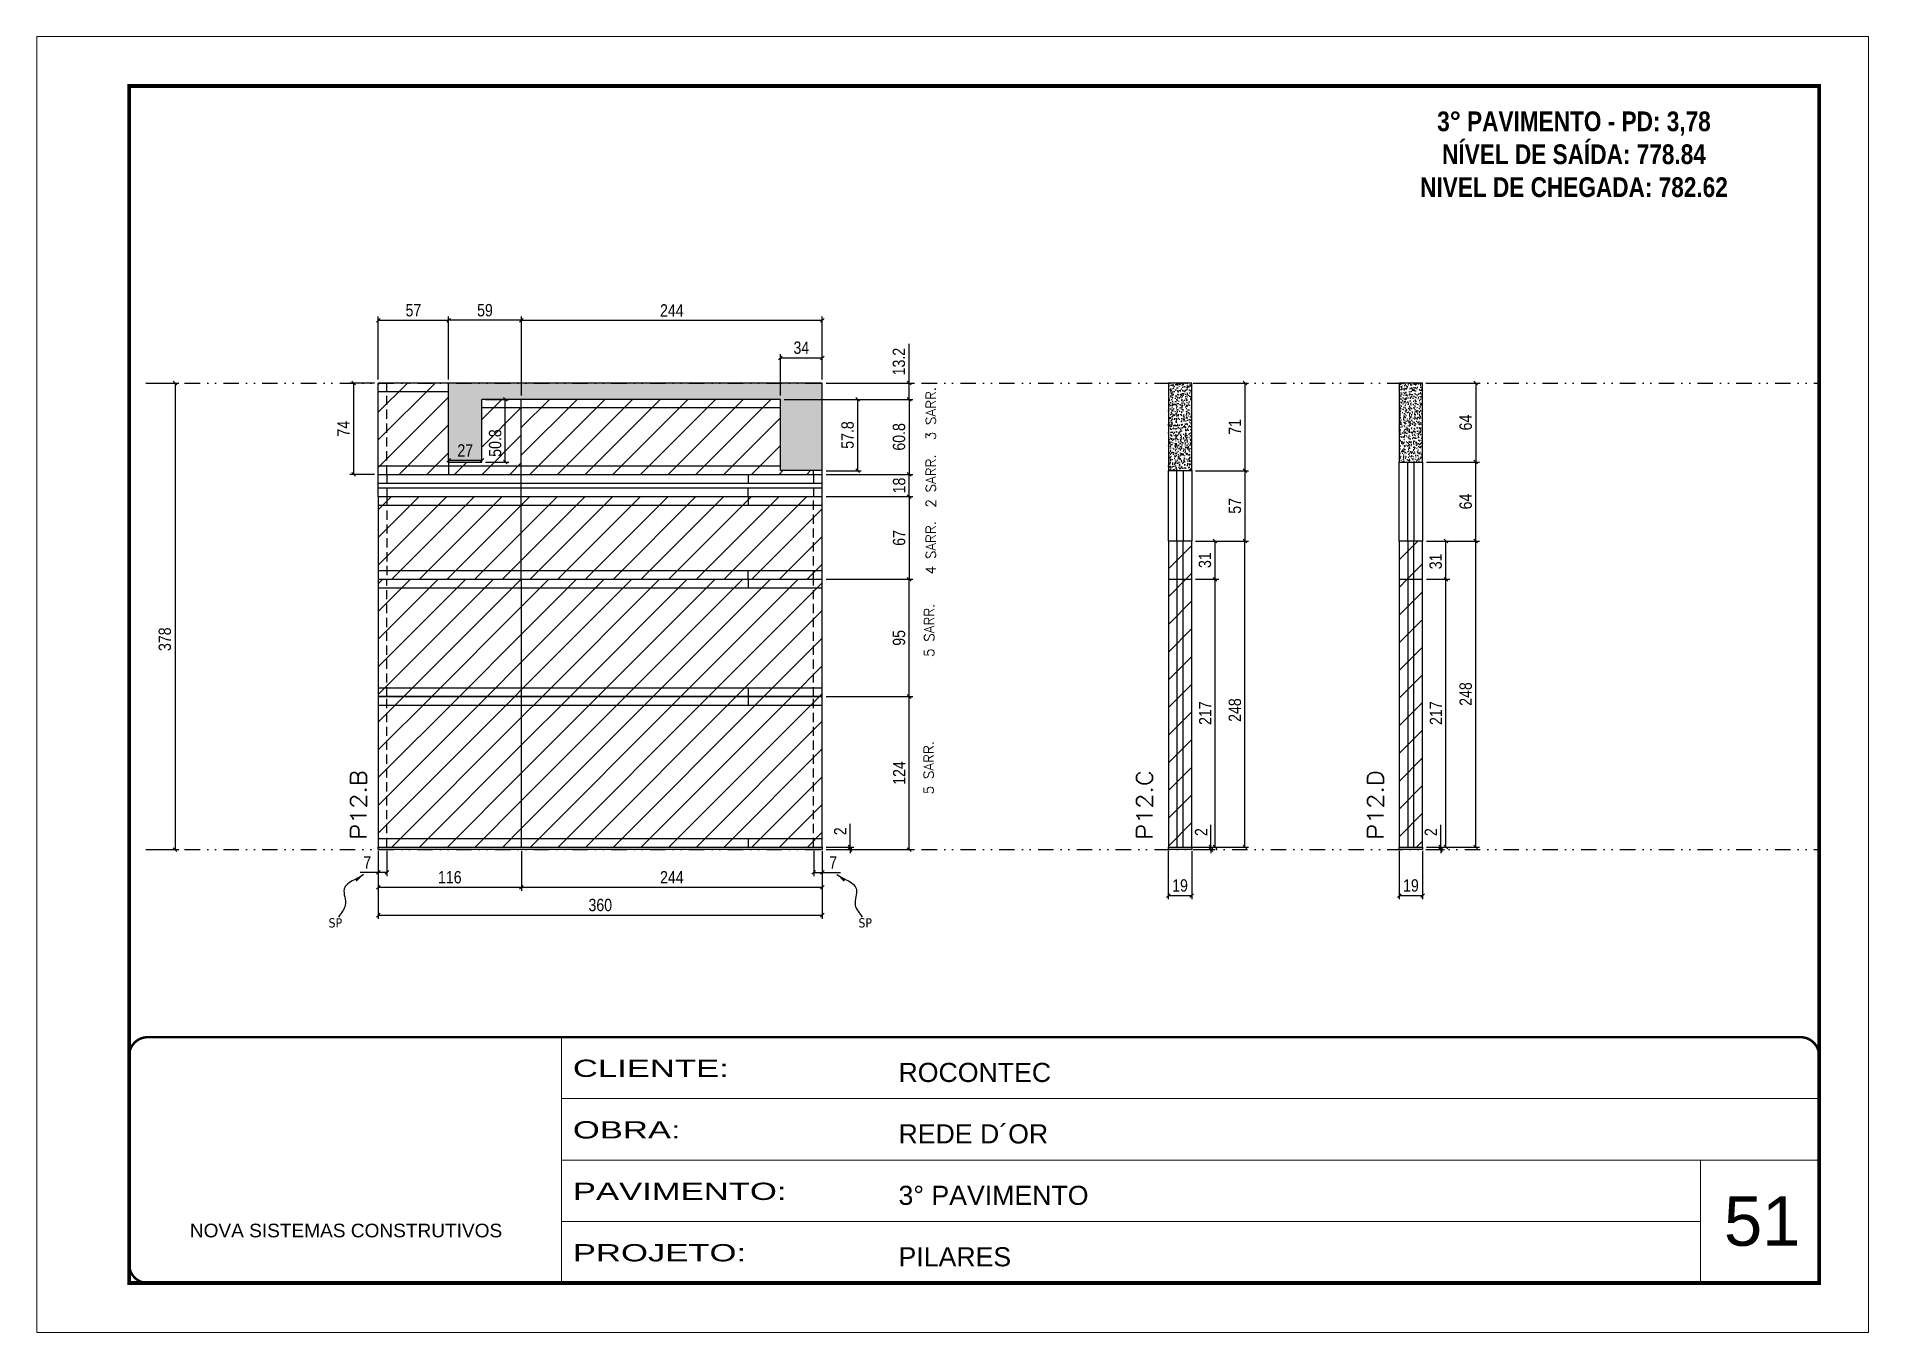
# Model space of a CAD drawing. Extents: x 2949 to 9203, y -16089 to 12527.
# Drawn here: x 6133 to 7618, y -2306 to -1256 of the extents above; entities that cross this region are included whole.
import ezdxf

# ---------------------------------------------------------------- set-up
doc = ezdxf.new("R2010")
doc.units = 0
for name, pattern in [('CONTINUO', [0]), ('DASHED', [0.75, 0.5, -0.25]), ('DIVIDE2', [0.625, 0.25, -0.125, 0, -0.125, 0, -0.125]), ('HIDDEN', [0.375, 0.25, -0.125])]:
    doc.linetypes.add(name, pattern=pattern)
for name, color, linetype, lineweight in [('CARIMBO', 255, 'Continuous', 9), ('Folhas', 255, 'Continuous', 9), ('Hachura', 251, 'Continuous', 9), ('SARRAFO DE PRESSAO', 251, 'DASHED', 9), ('Texto Seção', 7, 'Continuous', 15)]:
    doc.layers.add(name, color=color, linetype=linetype, lineweight=lineweight)
for name, color, linetype in [('COTA', 241, 'Continuous'), ('cotas', 4, 'Continuous'), ('NOMENCLATURA', 7, 'Continuous'), ('Nível', 160, 'Continuous'), ('Painéis', 200, 'Continuous'), ('SARR_2.2x7', 40, 'Continuous'), ('Sarrafo de Pressão', 42, 'HIDDEN'), ('texto', 7, 'Continuous')]:
    doc.layers.add(name, color=color, linetype=linetype)
doc.styles.add('ARIAL', font='arial.ttf')
doc.styles.add('COTA TECNICA', font='techl___.ttf', dxfattribs={"height": 10})
doc.styles.add('COTA TECNICA-50', font='techl___.ttf', dxfattribs={"height": 10})
doc.styles.add('REGUA-120', font='ROMANS.shx', dxfattribs={"height": 15})
doc.styles.add('ROMANC', font='techb___.ttf', dxfattribs={"height": 2.5})
doc.styles.add('ROMANS', font='romans.shx')
doc.styles.get("Standard").update_dxf_attribs({"font": 'arial.ttf'})
doc.styles.add('Tecnologia', font='')
doc.styles.get('Tecnologia').set_extended_font_data('Forgotten Futurist')
doc.dimstyles.new('COTA PAINEL-50', dxfattribs={"dimtxt": 10, "dimasz": 3, "dimexe": 3, "dimexo": 3, "dimgap": 3, "dimtad": 1, "dimdec": 1, "dimzin": 12, "dimdsep": 46, "dimtxsty": 'COTA TECNICA-50', "dimblk1": 'OBLIQUE', "dimblk2": 'OBLIQUE', "dimsah": 1, "dimcen": 0.9, "dimclrd": 4, "dimclre": 4, "dimclrt": 240, "dimadec": 1, "dimazin": 3, "dimtfac": 1, "dimtdec": 1, "dimtmove": 0, "dimatfit": 3, "dimfxl": 1, "dimtolj": 1, "dimtzin": 12, "dimarcsym": 0})
doc.dimstyles.new('PAINEL', dxfattribs={"dimtxt": 10, "dimasz": 3, "dimexe": 3, "dimexo": 3, "dimgap": 3, "dimtad": 1, "dimdec": 1, "dimzin": 12, "dimdsep": 46, "dimtxsty": 'COTA TECNICA', "dimblk1": 'OBLIQUE', "dimblk2": 'OBLIQUE', "dimsah": 1, "dimcen": 0.9, "dimclrd": 4, "dimclre": 4, "dimclrt": 240, "dimadec": 1, "dimazin": 3, "dimtfac": 1, "dimtdec": 1, "dimtmove": 0, "dimatfit": 3, "dimfxl": 1, "dimtolj": 1, "dimtzin": 12, "dimarcsym": 0})
doc.dimstyles.get("Standard").update_dxf_attribs({"dimtxt": 0.18, "dimasz": 0.18, "dimexe": 0.18, "dimexo": 0.0625, "dimgap": 0.09, "dimtad": 0, "dimtih": 1, "dimtoh": 1, "dimdec": 4, "dimzin": 0, "dimdsep": 46, "dimtxsty": 'Standard', "dimcen": 0.09, "dimadec": 0, "dimazin": 0, "dimtfac": 1, "dimtdec": 4, "dimtofl": 0, "dimtmove": 0, "dimatfit": 3, "dimfxl": 1, "dimtolj": 1, "dimtzin": 0, "dimarcsym": 0})
pattern_1 = [(45, (-122874.967, -34199.222), (-11.2253202, 11.2253202), [])]
pattern_2 = [(45, (0, 3445.725), (-11.22532, 11.22532), [])]

msp = doc.modelspace()

# ---------------------------------------------------------------- texts
at = {"layer": 'CARIMBO', "style": 'ARIAL'}
msp.add_text('51', height=40, dxfattribs=at).set_placement((7500.39, -2236.02))
at = {"layer": 'NOMENCLATURA', "color": 2, "insert": (7378.86, -1290.11), "char_height": 16, "attachment_point": 2, "style": 'ROMANC'}
msp.add_mtext_dynamic_manual_height_columns('\\P3° PAVIMENTO - PD: 3,78\\PNÍVEL DE SAÍDA: 778.84\\PNIVEL DE CHEGADA: 782.62', width=300.2766, gutter_width=1, heights=[0], dxfattribs=at)
at = {"layer": 'texto', "color": 0, "char_height": 7.5, "attachment_point": 5}
for insert in [(6374.7, -1974.37), (6804.25, -1974.37)]:
    msp.add_mtext('{\\fTahoma|b0|i0|c0|p34;\\C4;SP}', dxfattribs=dict(at, insert=insert))
at = {"layer": 'Texto Seção', "linetype": 'Continuous', "style": 'ROMANS'}
for s, p in [('3 SARR.', (6861.47, -1583.2)), ('2 SARR.', (6861.47, -1637.86)), ('4 SARR.', (6861.47, -1691.9)), ('5 SARR.', (6860.17, -1758.85)), ('5 SARR.', (6859.75, -1870.17))]:
    msp.add_text(s, height=8, rotation=90, dxfattribs=at).set_placement(p)
at = {"layer": 'Texto Seção', "style": 'REGUA-120', "width": 1.1}
for s, p in [('P12.B', (6399.89, -1906.99)), ('P12.C', (7037.23, -1906.99)), ('P12.D', (7224.38, -1906.99))]:
    msp.add_text(s, height=13, rotation=90, dxfattribs=at).set_placement(p)

# ---------------------------------------------------------------- blocks, each defined once
blk = doc.blocks.new('9999999999')
at = {"color": 30, "linetype": 'CONTINUO'}
for p, q in [((98564.6, 34230.2), (98564.6, 34429.4)), ((98564.6, 34379.6), (99584, 34379.6)), ((98564.6, 34329.8), (99488, 34329.8)), ((99584, 34329.8), (99488, 34329.8)), ((99488, 34329.8), (99488, 34230.2)), ((98564.6, 34280), (99488, 34280))]:
    blk.add_line(p, q, dxfattribs=at)
at = {"color": 30, "linetype": 'CONTINUO', "const_width": 2}
blk.add_lwpolyline([(99584, 34230.2), (99584, 34414.4, 0.414214), (99569, 34429.4), (98229, 34429.4, 0.414214), (98214, 34414.4), (98214, 34245.2, 0.414214), (98229, 34230.2), (99584, 34230.2)], format="xyb", dxfattribs=at)
at = {"layer": 'Folhas'}
blk.add_lwpolyline([(98139, 34190.2), (99624, 34190.2), (99624, 35240.2), (98139, 35240.2)], close=True, dxfattribs=at)
at = {"layer": 'Folhas', "color": 30, "const_width": 3}
blk.add_lwpolyline([(98214, 34230.2), (99584, 34230.2), (99584, 35200.2), (98214, 35200.2)], close=True, dxfattribs=at)
at = {"color": 7, "linetype": 'Continuous', "ltscale": 5, "style": 'ARIAL'}
for s, height, p in [('ROCONTEC', 15.48, (98837.7, 34393.1)), ('REDE D´OR', 15.48, (98837.7, 34343.3)), ('3° PAVIMENTO', 15.483, (98837.7, 34293.5)), ('NOVA SISTEMAS CONSTRUTIVOS', 11.059, (98263.2, 34267.2)), ('PILARES', 15.48, (98837.7, 34243.7))]:
    blk.add_text(s, height=height, dxfattribs=at).set_placement(p)
at = {"layer": 'Folhas', "color": 7, "style": 'Tecnologia', "width": 1.5}
for s, p in [('CLIENTE:', (98573.7, 34397.2)), ('OBRA:', (98573.7, 34347.3)), ('PAVIMENTO:', (98573.7, 34297.5)), ('PROJETO:', (98573.7, 34247.7))]:
    blk.add_text(s, height=14, dxfattribs=at).set_placement(p)
blk = doc.blocks.new('_Oblique')
at = {"color": 0, "linetype": 'ByBlock', "lineweight": -2}
blk.add_line((-0.5, -0.5), (0.5, 0.5), dxfattribs=at)
blk = doc.blocks.new('*D1510')
at = {"layer": 'cotas', "color": 4, "linetype": 'ByBlock', "lineweight": -2, "transparency": 16777216}
for p, q in [((6224, -1536.9), (6247.8, -1536.9)), ((6244.8, -1536.9), (6244.8, -1914.9)), ((6224, -1914.9), (6247.8, -1914.9))]:
    blk.add_line(p, q, dxfattribs=at)
at = {"layer": 'Defpoints', "color": 0, "linetype": 'ByBlock', "transparency": 16777216}
for p in [(6221, -1536.9), (6221, -1914.9), (6244.8, -1914.9)]:
    blk.add_point(p, dxfattribs=at)
at = {"layer": 'cotas', "color": 4, "linetype": 'ByBlock', "lineweight": -2, "transparency": 16777216, "xscale": 3, "yscale": 3, "zscale": 3}
for p, rotation in [((6244.8, -1536.9), 90), ((6244.8, -1914.9), 270)]:
    blk.add_blockref('_Oblique', p, dxfattribs=dict(at, rotation=rotation))
at = {"layer": 'cotas', "color": 240, "linetype": 'ByBlock', "transparency": 16777216, "insert": (6236.5, -1744.5), "char_height": 10, "attachment_point": 5, "rotation": 90, "style": 'COTA TECNICA'}
blk.add_mtext('\\A1;378', dxfattribs=at)
blk = doc.blocks.new('*D1515')
at = {"layer": 'COTA', "color": 4, "lineweight": -2, "transparency": 16777216}
for p, q in [((6409.5, -1915.9), (6409.5, -1971.1)), ((6769.5, -1915.9), (6769.5, -1971.1)), ((6409.5, -1968.1), (6769.5, -1968.1))]:
    blk.add_line(p, q, dxfattribs=at)
at = {"layer": 'Defpoints', "color": 0, "transparency": 16777216}
for p in [(6409.5, -1912.9), (6769.5, -1912.9), (6769.5, -1968.1)]:
    blk.add_point(p, dxfattribs=at)
at = {"layer": 'COTA', "color": 4, "lineweight": -2, "transparency": 16777216, "xscale": 3, "yscale": 3, "zscale": 3, "rotation": 180}
blk.add_blockref('_Oblique', (6409.5, -1968.1), dxfattribs=at)
at = {"layer": 'COTA', "color": 4, "lineweight": -2, "transparency": 16777216, "xscale": 3, "yscale": 3, "zscale": 3}
blk.add_blockref('_Oblique', (6769.5, -1968.1), dxfattribs=at)
at = {"layer": 'COTA', "color": 240, "transparency": 16777216, "insert": (6589.5, -1959.9), "char_height": 10, "attachment_point": 5, "style": 'COTA TECNICA'}
blk.add_mtext('\\A1;360', dxfattribs=at)
blk = doc.blocks.new('*D1516')
at = {"layer": 'COTA', "color": 4, "lineweight": -2, "transparency": 16777216}
for p, q in [((6409.5, -1917.9), (6409.5, -1936.4)), ((6416.5, -1915.9), (6416.5, -1936.4)), ((6409.5, -1933.4), (6394.7, -1933.4)), ((6416.5, -1933.4), (6409.5, -1933.4))]:
    blk.add_line(p, q, dxfattribs=at)
at = {"layer": 'Defpoints', "color": 0, "transparency": 16777216}
for p in [(6409.5, -1914.9), (6416.5, -1912.9), (6409.5, -1933.4)]:
    blk.add_point(p, dxfattribs=at)
at = {"layer": 'COTA', "color": 4, "lineweight": -2, "transparency": 16777216, "xscale": 3, "yscale": 3, "zscale": 3, "rotation": 180}
blk.add_blockref('_Oblique', (6409.5, -1933.4), dxfattribs=at)
at = {"layer": 'COTA', "color": 4, "lineweight": -2, "transparency": 16777216, "xscale": 3, "yscale": 3, "zscale": 3}
blk.add_blockref('_Oblique', (6416.5, -1933.4), dxfattribs=at)
at = {"layer": 'COTA', "color": 240, "transparency": 16777216, "insert": (6400.6, -1925.3), "char_height": 10, "attachment_point": 5, "style": 'COTA TECNICA-50'}
blk.add_mtext('\\A1;7', dxfattribs=at)
blk = doc.blocks.new('*D1517')
at = {"layer": 'COTA', "color": 4, "lineweight": -2, "transparency": 16777216}
for p, q in [((6762.5, -1915.9), (6762.5, -1936.4)), ((6769.5, -1917.9), (6769.5, -1936.4)), ((6762.5, -1933.4), (6769.5, -1933.4)), ((6769.5, -1933.4), (6784.2, -1933.4))]:
    blk.add_line(p, q, dxfattribs=at)
at = {"layer": 'Defpoints', "color": 0, "transparency": 16777216}
for p in [(6762.5, -1912.9), (6769.5, -1914.9), (6769.5, -1933.4)]:
    blk.add_point(p, dxfattribs=at)
at = {"layer": 'COTA', "color": 4, "lineweight": -2, "transparency": 16777216, "xscale": 3, "yscale": 3, "zscale": 3, "rotation": 180}
blk.add_blockref('_Oblique', (6762.5, -1933.4), dxfattribs=at)
at = {"layer": 'COTA', "color": 4, "lineweight": -2, "transparency": 16777216, "xscale": 3, "yscale": 3, "zscale": 3}
blk.add_blockref('_Oblique', (6769.5, -1933.4), dxfattribs=at)
at = {"layer": 'COTA', "color": 240, "transparency": 16777216, "insert": (6778.3, -1925.3), "char_height": 10, "attachment_point": 5, "style": 'COTA TECNICA-50'}
blk.add_mtext('\\A1;7', dxfattribs=at)
blk = doc.blocks.new('*D1518')
at = {"layer": 'COTA', "color": 4, "lineweight": -2, "transparency": 16777216}
for p, q in [((6772.5, -1790.9), (6842.9, -1790.9)), ((6839.9, -1914.9), (6839.9, -1790.9)), ((6772.5, -1914.9), (6842.9, -1914.9))]:
    blk.add_line(p, q, dxfattribs=at)
at = {"layer": 'Defpoints', "color": 0, "transparency": 16777216}
for p in [(6769.5, -1790.9), (6839.9, -1790.9), (6769.5, -1914.9)]:
    blk.add_point(p, dxfattribs=at)
at = {"layer": 'COTA', "color": 4, "lineweight": -2, "transparency": 16777216, "xscale": 3, "yscale": 3, "zscale": 3}
for p, rotation in [((6839.9, -1790.9), 90), ((6839.9, -1914.9), 270)]:
    blk.add_blockref('_Oblique', p, dxfattribs=dict(at, rotation=rotation))
at = {"layer": 'COTA', "color": 240, "transparency": 16777216, "insert": (6831.8, -1852.9), "char_height": 10, "attachment_point": 5, "rotation": 90, "style": 'COTA TECNICA-50'}
blk.add_mtext('\\A1;124', dxfattribs=at)
blk = doc.blocks.new('*D1519')
at = {"layer": 'COTA', "color": 4, "lineweight": -2, "transparency": 16777216}
for p, q in [((6792, -1912.9), (6792, -1894.1)), ((6772.5, -1912.9), (6795, -1912.9)), ((6772.5, -1914.9), (6795, -1914.9)), ((6792, -1914.9), (6792, -1912.9)), ((6792, -1914.9), (6792, -1917.9))]:
    blk.add_line(p, q, dxfattribs=at)
at = {"layer": 'Defpoints', "color": 0, "transparency": 16777216}
for p in [(6769.5, -1912.9), (6769.5, -1914.9), (6792, -1914.9)]:
    blk.add_point(p, dxfattribs=at)
at = {"layer": 'COTA', "color": 4, "lineweight": -2, "transparency": 16777216, "xscale": 3, "yscale": 3, "zscale": 3}
for p, rotation in [((6792, -1912.9), 270), ((6792, -1914.9), 90)]:
    blk.add_blockref('_Oblique', p, dxfattribs=dict(at, rotation=rotation))
at = {"layer": 'COTA', "color": 240, "transparency": 16777216, "insert": (6784, -1900.1), "char_height": 10, "attachment_point": 5, "rotation": 90, "style": 'COTA TECNICA-50'}
blk.add_mtext('\\A1;2', dxfattribs=at)
blk = doc.blocks.new('*D1520')
at = {"layer": 'COTA', "color": 4, "linetype": 'ByBlock', "lineweight": -2, "transparency": 16777216}
for p, q in [((6772.5, -1695.9), (6842.9, -1695.9)), ((6839.9, -1790.9), (6839.9, -1695.9)), ((6772.5, -1790.9), (6842.9, -1790.9))]:
    blk.add_line(p, q, dxfattribs=at)
at = {"layer": 'Defpoints', "color": 0, "linetype": 'ByBlock', "transparency": 16777216}
for p in [(6769.5, -1695.9), (6839.9, -1695.9), (6769.5, -1790.9)]:
    blk.add_point(p, dxfattribs=at)
at = {"layer": 'COTA', "color": 4, "linetype": 'ByBlock', "lineweight": -2, "transparency": 16777216, "xscale": 3, "yscale": 3, "zscale": 3}
for p, rotation in [((6839.9, -1695.9), 90), ((6839.9, -1790.9), 270)]:
    blk.add_blockref('_Oblique', p, dxfattribs=dict(at, rotation=rotation))
at = {"layer": 'COTA', "color": 240, "linetype": 'ByBlock', "transparency": 16777216, "insert": (6831.7, -1743.4), "char_height": 10, "attachment_point": 5, "rotation": 90, "style": 'COTA TECNICA'}
blk.add_mtext('\\A1;95', dxfattribs=at)
blk = doc.blocks.new('*D1531')
at = {"layer": 'COTA', "color": 4, "linetype": 'ByBlock', "lineweight": -2, "transparency": 16777216}
for p, q in [((6409.5, -1915.9), (6409.5, -1948.5)), ((6525.5, -1915.9), (6525.5, -1948.5)), ((6409.5, -1945.5), (6525.5, -1945.5))]:
    blk.add_line(p, q, dxfattribs=at)
at = {"layer": 'Defpoints', "color": 0, "linetype": 'ByBlock', "transparency": 16777216}
for p in [(6409.5, -1912.9), (6525.5, -1912.9), (6525.5, -1945.5)]:
    blk.add_point(p, dxfattribs=at)
at = {"layer": 'COTA', "color": 4, "linetype": 'ByBlock', "lineweight": -2, "transparency": 16777216, "xscale": 3, "yscale": 3, "zscale": 3, "rotation": 180}
blk.add_blockref('_Oblique', (6409.5, -1945.5), dxfattribs=at)
at = {"layer": 'COTA', "color": 4, "linetype": 'ByBlock', "lineweight": -2, "transparency": 16777216, "xscale": 3, "yscale": 3, "zscale": 3}
blk.add_blockref('_Oblique', (6525.5, -1945.5), dxfattribs=at)
at = {"layer": 'COTA', "color": 240, "linetype": 'ByBlock', "transparency": 16777216, "insert": (6467.5, -1937.4), "char_height": 10, "attachment_point": 5, "style": 'COTA TECNICA'}
blk.add_mtext('\\A1;116', dxfattribs=at)
blk = doc.blocks.new('*D1532')
at = {"layer": 'COTA', "color": 4, "linetype": 'ByBlock', "lineweight": -2, "transparency": 16777216}
for p, q in [((6525.5, -1915.9), (6525.5, -1948.5)), ((6769.5, -1917.9), (6769.5, -1948.5)), ((6525.5, -1945.5), (6769.5, -1945.5))]:
    blk.add_line(p, q, dxfattribs=at)
at = {"layer": 'Defpoints', "color": 0, "linetype": 'ByBlock', "transparency": 16777216}
for p in [(6525.5, -1912.9), (6769.5, -1914.9), (6769.5, -1945.5)]:
    blk.add_point(p, dxfattribs=at)
at = {"layer": 'COTA', "color": 4, "linetype": 'ByBlock', "lineweight": -2, "transparency": 16777216, "xscale": 3, "yscale": 3, "zscale": 3, "rotation": 180}
blk.add_blockref('_Oblique', (6525.5, -1945.5), dxfattribs=at)
at = {"layer": 'COTA', "color": 4, "linetype": 'ByBlock', "lineweight": -2, "transparency": 16777216, "xscale": 3, "yscale": 3, "zscale": 3}
blk.add_blockref('_Oblique', (6769.5, -1945.5), dxfattribs=at)
at = {"layer": 'COTA', "color": 240, "linetype": 'ByBlock', "transparency": 16777216, "insert": (6647.5, -1937.4), "char_height": 10, "attachment_point": 5, "style": 'COTA TECNICA'}
blk.add_mtext('\\A1;244', dxfattribs=at)
blk = doc.blocks.new('*D1511')
at = {"layer": 'COTA', "color": 4, "lineweight": -2, "transparency": 16777216}
for p, q in [((7050, -1915.9), (7050, -1955.2)), ((7069, -1915.9), (7069, -1955.2)), ((7050, -1952.2), (7069, -1952.2))]:
    blk.add_line(p, q, dxfattribs=at)
at = {"layer": 'Defpoints', "color": 0, "transparency": 16777216}
for p in [(7050, -1912.9), (7069, -1912.9), (7069, -1952.2)]:
    blk.add_point(p, dxfattribs=at)
at = {"layer": 'COTA', "color": 4, "lineweight": -2, "transparency": 16777216, "xscale": 3, "yscale": 3, "zscale": 3, "rotation": 180}
blk.add_blockref('_Oblique', (7050, -1952.2), dxfattribs=at)
at = {"layer": 'COTA', "color": 4, "lineweight": -2, "transparency": 16777216, "xscale": 3, "yscale": 3, "zscale": 3}
blk.add_blockref('_Oblique', (7069, -1952.2), dxfattribs=at)
at = {"layer": 'COTA', "color": 240, "transparency": 16777216, "insert": (7059.5, -1944.1), "char_height": 10, "attachment_point": 5, "style": 'COTA TECNICA'}
blk.add_mtext('\\A1;19', dxfattribs=at)
blk = doc.blocks.new('*D1512')
at = {"layer": 'COTA', "color": 4, "lineweight": -2, "transparency": 16777216}
for p, q in [((7084.6, -1912.9), (7084.6, -1894.8)), ((7072, -1912.9), (7087.6, -1912.9)), ((7072, -1914.9), (7087.6, -1914.9)), ((7084.6, -1914.9), (7084.6, -1912.9)), ((7084.6, -1914.9), (7084.6, -1917.9))]:
    blk.add_line(p, q, dxfattribs=at)
at = {"layer": 'Defpoints', "color": 0, "transparency": 16777216}
for p in [(7069, -1912.9), (7069, -1914.9), (7084.6, -1912.9)]:
    blk.add_point(p, dxfattribs=at)
at = {"layer": 'COTA', "color": 4, "lineweight": -2, "transparency": 16777216, "xscale": 3, "yscale": 3, "zscale": 3}
for p, rotation in [((7084.6, -1912.9), 270), ((7084.6, -1914.9), 90)]:
    blk.add_blockref('_Oblique', p, dxfattribs=dict(at, rotation=rotation))
at = {"layer": 'COTA', "color": 240, "transparency": 16777216, "insert": (7076.6, -1900.8), "char_height": 10, "attachment_point": 5, "rotation": 90, "style": 'COTA TECNICA-50'}
blk.add_mtext('\\A1;2', dxfattribs=at)
blk = doc.blocks.new('*D1523')
at = {"layer": 'COTA', "color": 4, "linetype": 'ByBlock', "lineweight": -2, "transparency": 16777216}
for p, q in [((7072, -1536.9), (7115.1, -1536.9)), ((7112.1, -1536.9), (7112.1, -1607.9)), ((7072, -1607.9), (7115.1, -1607.9))]:
    blk.add_line(p, q, dxfattribs=at)
at = {"layer": 'Defpoints', "color": 0, "linetype": 'ByBlock', "transparency": 16777216}
for p in [(7069, -1536.9), (7069, -1607.9), (7112.1, -1607.9)]:
    blk.add_point(p, dxfattribs=at)
at = {"layer": 'COTA', "color": 4, "linetype": 'ByBlock', "lineweight": -2, "transparency": 16777216, "xscale": 3, "yscale": 3, "zscale": 3}
for p, rotation in [((7112.1, -1536.9), 90), ((7112.1, -1607.9), 270)]:
    blk.add_blockref('_Oblique', p, dxfattribs=dict(at, rotation=rotation))
at = {"layer": 'COTA', "color": 240, "linetype": 'ByBlock', "transparency": 16777216, "insert": (7104, -1572.4), "char_height": 10, "attachment_point": 5, "rotation": 90, "style": 'COTA TECNICA'}
blk.add_mtext('\\A1;71', dxfattribs=at)
blk = doc.blocks.new('*D1524')
at = {"layer": 'COTA', "color": 4, "linetype": 'ByBlock', "lineweight": -2, "transparency": 16777216}
for p, q in [((7072, -1664.9), (7115.1, -1664.9)), ((7112.1, -1912.9), (7112.1, -1664.9)), ((7072, -1912.9), (7115.1, -1912.9))]:
    blk.add_line(p, q, dxfattribs=at)
at = {"layer": 'Defpoints', "color": 0, "linetype": 'ByBlock', "transparency": 16777216}
for p in [(7069, -1664.9), (7112.1, -1664.9), (7069, -1912.9)]:
    blk.add_point(p, dxfattribs=at)
at = {"layer": 'COTA', "color": 4, "linetype": 'ByBlock', "lineweight": -2, "transparency": 16777216, "xscale": 3, "yscale": 3, "zscale": 3}
for p, rotation in [((7112.1, -1664.9), 90), ((7112.1, -1912.9), 270)]:
    blk.add_blockref('_Oblique', p, dxfattribs=dict(at, rotation=rotation))
at = {"layer": 'COTA', "color": 240, "linetype": 'ByBlock', "transparency": 16777216, "insert": (7104, -1801.9), "char_height": 10, "attachment_point": 5, "rotation": 90, "style": 'COTA TECNICA'}
blk.add_mtext('\\A1;248', dxfattribs=at)
blk = doc.blocks.new('*D1513')
at = {"layer": 'COTA', "color": 4, "lineweight": -2, "transparency": 16777216}
for p, q in [((7237.2, -1915.9), (7237.2, -1955.2)), ((7256.2, -1915.9), (7256.2, -1955.2)), ((7237.2, -1952.2), (7256.2, -1952.2))]:
    blk.add_line(p, q, dxfattribs=at)
at = {"layer": 'Defpoints', "color": 0, "transparency": 16777216}
for p in [(7237.2, -1912.9), (7256.2, -1912.9), (7256.2, -1952.2)]:
    blk.add_point(p, dxfattribs=at)
at = {"layer": 'COTA', "color": 4, "lineweight": -2, "transparency": 16777216, "xscale": 3, "yscale": 3, "zscale": 3, "rotation": 180}
blk.add_blockref('_Oblique', (7237.2, -1952.2), dxfattribs=at)
at = {"layer": 'COTA', "color": 4, "lineweight": -2, "transparency": 16777216, "xscale": 3, "yscale": 3, "zscale": 3}
blk.add_blockref('_Oblique', (7256.2, -1952.2), dxfattribs=at)
at = {"layer": 'COTA', "color": 240, "transparency": 16777216, "insert": (7246.7, -1944.1), "char_height": 10, "attachment_point": 5, "style": 'COTA TECNICA'}
blk.add_mtext('\\A1;19', dxfattribs=at)
blk = doc.blocks.new('*D1514')
at = {"layer": 'COTA', "color": 4, "lineweight": -2, "transparency": 16777216}
for p, q in [((7270.8, -1912.9), (7270.8, -1894.8)), ((7259.2, -1912.9), (7273.8, -1912.9)), ((7259.2, -1914.9), (7273.8, -1914.9)), ((7270.8, -1914.9), (7270.8, -1912.9)), ((7270.8, -1914.9), (7270.8, -1917.9))]:
    blk.add_line(p, q, dxfattribs=at)
at = {"layer": 'Defpoints', "color": 0, "transparency": 16777216}
for p in [(7256.2, -1912.9), (7256.2, -1914.9), (7270.8, -1912.9)]:
    blk.add_point(p, dxfattribs=at)
at = {"layer": 'COTA', "color": 4, "lineweight": -2, "transparency": 16777216, "xscale": 3, "yscale": 3, "zscale": 3}
for p, rotation in [((7270.8, -1912.9), 270), ((7270.8, -1914.9), 90)]:
    blk.add_blockref('_Oblique', p, dxfattribs=dict(at, rotation=rotation))
at = {"layer": 'COTA', "color": 240, "transparency": 16777216, "insert": (7262.8, -1900.8), "char_height": 10, "attachment_point": 5, "rotation": 90, "style": 'COTA TECNICA-50'}
blk.add_mtext('\\A1;2', dxfattribs=at)
blk = doc.blocks.new('*D1525')
at = {"layer": 'COTA', "color": 4, "linetype": 'ByBlock', "lineweight": -2, "transparency": 16777216}
for p, q in [((7259.2, -1536.9), (7302.2, -1536.9)), ((7299.2, -1536.9), (7299.2, -1600.9)), ((7259.2, -1600.9), (7302.2, -1600.9))]:
    blk.add_line(p, q, dxfattribs=at)
at = {"layer": 'Defpoints', "color": 0, "linetype": 'ByBlock', "transparency": 16777216}
for p in [(7256.2, -1536.9), (7256.2, -1600.9), (7299.2, -1600.9)]:
    blk.add_point(p, dxfattribs=at)
at = {"layer": 'COTA', "color": 4, "linetype": 'ByBlock', "lineweight": -2, "transparency": 16777216, "xscale": 3, "yscale": 3, "zscale": 3}
for p, rotation in [((7299.2, -1536.9), 90), ((7299.2, -1600.9), 270)]:
    blk.add_blockref('_Oblique', p, dxfattribs=dict(at, rotation=rotation))
at = {"layer": 'COTA', "color": 240, "linetype": 'ByBlock', "transparency": 16777216, "insert": (7291.1, -1568.9), "char_height": 10, "attachment_point": 5, "rotation": 90, "style": 'COTA TECNICA'}
blk.add_mtext('\\A1;64', dxfattribs=at)
blk = doc.blocks.new('*D1526')
at = {"layer": 'COTA', "color": 4, "linetype": 'ByBlock', "lineweight": -2, "transparency": 16777216}
for p, q in [((7259.2, -1664.9), (7302.2, -1664.9)), ((7299.2, -1912.9), (7299.2, -1664.9)), ((7259.2, -1912.9), (7302.2, -1912.9))]:
    blk.add_line(p, q, dxfattribs=at)
at = {"layer": 'Defpoints', "color": 0, "linetype": 'ByBlock', "transparency": 16777216}
for p in [(7256.2, -1664.9), (7299.2, -1664.9), (7256.2, -1912.9)]:
    blk.add_point(p, dxfattribs=at)
at = {"layer": 'COTA', "color": 4, "linetype": 'ByBlock', "lineweight": -2, "transparency": 16777216, "xscale": 3, "yscale": 3, "zscale": 3}
for p, rotation in [((7299.2, -1664.9), 90), ((7299.2, -1912.9), 270)]:
    blk.add_blockref('_Oblique', p, dxfattribs=dict(at, rotation=rotation))
at = {"layer": 'COTA', "color": 240, "linetype": 'ByBlock', "transparency": 16777216, "insert": (7291.1, -1788.9), "char_height": 10, "attachment_point": 5, "rotation": 90, "style": 'COTA TECNICA'}
blk.add_mtext('\\A1;248', dxfattribs=at)
blk = doc.blocks.new('*D1527')
at = {"layer": 'COTA', "color": 4, "linetype": 'ByBlock', "lineweight": -2, "transparency": 16777216}
for p, q in [((7072, -1695.9), (7090.9, -1695.9)), ((7087.9, -1912.9), (7087.9, -1695.9)), ((7053, -1912.9), (7090.9, -1912.9))]:
    blk.add_line(p, q, dxfattribs=at)
at = {"layer": 'Defpoints', "color": 0, "linetype": 'ByBlock', "transparency": 16777216}
for p in [(7069, -1695.9), (7087.9, -1695.9), (7050, -1912.9)]:
    blk.add_point(p, dxfattribs=at)
at = {"layer": 'COTA', "color": 4, "linetype": 'ByBlock', "lineweight": -2, "transparency": 16777216, "xscale": 3, "yscale": 3, "zscale": 3}
for p, rotation in [((7087.9, -1695.9), 90), ((7087.9, -1912.9), 270)]:
    blk.add_blockref('_Oblique', p, dxfattribs=dict(at, rotation=rotation))
at = {"layer": 'COTA', "color": 240, "linetype": 'ByBlock', "transparency": 16777216, "insert": (7079.9, -1804.4), "char_height": 10, "attachment_point": 5, "rotation": 90, "style": 'COTA TECNICA'}
blk.add_mtext('\\A1;217', dxfattribs=at)
blk = doc.blocks.new('*D1528')
at = {"layer": 'COTA', "color": 4, "linetype": 'ByBlock', "lineweight": -2, "transparency": 16777216}
for p, q in [((7072, -1664.9), (7090.9, -1664.9)), ((7087.9, -1695.9), (7087.9, -1664.9)), ((7072, -1695.9), (7090.9, -1695.9))]:
    blk.add_line(p, q, dxfattribs=at)
at = {"layer": 'Defpoints', "color": 0, "linetype": 'ByBlock', "transparency": 16777216}
for p in [(7069, -1664.9), (7087.9, -1664.9), (7069, -1695.9)]:
    blk.add_point(p, dxfattribs=at)
at = {"layer": 'COTA', "color": 4, "linetype": 'ByBlock', "lineweight": -2, "transparency": 16777216, "xscale": 3, "yscale": 3, "zscale": 3}
for p, rotation in [((7087.9, -1664.9), 90), ((7087.9, -1695.9), 270)]:
    blk.add_blockref('_Oblique', p, dxfattribs=dict(at, rotation=rotation))
at = {"layer": 'COTA', "color": 240, "linetype": 'ByBlock', "transparency": 16777216, "insert": (7079.7, -1680.4), "char_height": 10, "attachment_point": 5, "rotation": 90, "style": 'COTA TECNICA'}
blk.add_mtext('\\A1;31', dxfattribs=at)
blk = doc.blocks.new('*D1529')
at = {"layer": 'COTA', "color": 4, "linetype": 'ByBlock', "lineweight": -2, "transparency": 16777216}
for p, q in [((7259.2, -1695.9), (7278.1, -1695.9)), ((7275.1, -1912.9), (7275.1, -1695.9)), ((7259.2, -1912.9), (7278.1, -1912.9))]:
    blk.add_line(p, q, dxfattribs=at)
at = {"layer": 'Defpoints', "color": 0, "linetype": 'ByBlock', "transparency": 16777216}
for p in [(7256.2, -1695.9), (7275.1, -1695.9), (7256.2, -1912.9)]:
    blk.add_point(p, dxfattribs=at)
at = {"layer": 'COTA', "color": 4, "linetype": 'ByBlock', "lineweight": -2, "transparency": 16777216, "xscale": 3, "yscale": 3, "zscale": 3}
for p, rotation in [((7275.1, -1695.9), 90), ((7275.1, -1912.9), 270)]:
    blk.add_blockref('_Oblique', p, dxfattribs=dict(at, rotation=rotation))
at = {"layer": 'COTA', "color": 240, "linetype": 'ByBlock', "transparency": 16777216, "insert": (7267, -1804.4), "char_height": 10, "attachment_point": 5, "rotation": 90, "style": 'COTA TECNICA'}
blk.add_mtext('\\A1;217', dxfattribs=at)
blk = doc.blocks.new('*D1530')
at = {"layer": 'COTA', "color": 4, "linetype": 'ByBlock', "lineweight": -2, "transparency": 16777216}
for p, q in [((7259.2, -1664.9), (7278.1, -1664.9)), ((7275.1, -1695.9), (7275.1, -1664.9)), ((7259.2, -1695.9), (7278.1, -1695.9))]:
    blk.add_line(p, q, dxfattribs=at)
at = {"layer": 'Defpoints', "color": 0, "linetype": 'ByBlock', "transparency": 16777216}
for p in [(7256.2, -1664.9), (7275.1, -1664.9), (7256.2, -1695.9)]:
    blk.add_point(p, dxfattribs=at)
at = {"layer": 'COTA', "color": 4, "linetype": 'ByBlock', "lineweight": -2, "transparency": 16777216, "xscale": 3, "yscale": 3, "zscale": 3}
for p, rotation in [((7275.1, -1664.9), 90), ((7275.1, -1695.9), 270)]:
    blk.add_blockref('_Oblique', p, dxfattribs=dict(at, rotation=rotation))
at = {"layer": 'COTA', "color": 240, "linetype": 'ByBlock', "transparency": 16777216, "insert": (7266.8, -1681.4), "char_height": 10, "attachment_point": 5, "rotation": 90, "style": 'COTA TECNICA'}
blk.add_mtext('\\A1;31', dxfattribs=at)
blk = doc.blocks.new('*D1521')
at = {"layer": 'COTA', "color": 4, "lineweight": -2, "transparency": 16777216}
for p, q in [((7259.2, -1600.9), (7302.2, -1600.9)), ((7299.2, -1664.9), (7299.2, -1600.9)), ((7259.2, -1664.9), (7302.2, -1664.9))]:
    blk.add_line(p, q, dxfattribs=at)
at = {"layer": 'Defpoints', "color": 0, "transparency": 16777216}
for p in [(7256.2, -1600.9), (7299.2, -1600.9), (7256.2, -1664.9)]:
    blk.add_point(p, dxfattribs=at)
at = {"layer": 'COTA', "color": 4, "lineweight": -2, "transparency": 16777216, "xscale": 3, "yscale": 3, "zscale": 3}
for p, rotation in [((7299.2, -1600.9), 90), ((7299.2, -1664.9), 270)]:
    blk.add_blockref('_Oblique', p, dxfattribs=dict(at, rotation=rotation))
at = {"layer": 'COTA', "color": 240, "transparency": 16777216, "insert": (7291.1, -1632.9), "char_height": 10, "attachment_point": 5, "rotation": 90, "style": 'COTA TECNICA'}
blk.add_mtext('\\A1;64', dxfattribs=at)
blk = doc.blocks.new('*D1522')
at = {"layer": 'COTA', "color": 4, "lineweight": -2, "transparency": 16777216}
for p, q in [((7072, -1607.9), (7115.1, -1607.9)), ((7112.1, -1607.9), (7112.1, -1664.9)), ((7072, -1664.9), (7115.1, -1664.9))]:
    blk.add_line(p, q, dxfattribs=at)
at = {"layer": 'Defpoints', "color": 0, "transparency": 16777216}
for p in [(7069, -1607.9), (7069, -1664.9), (7112.1, -1664.9)]:
    blk.add_point(p, dxfattribs=at)
at = {"layer": 'COTA', "color": 4, "lineweight": -2, "transparency": 16777216, "xscale": 3, "yscale": 3, "zscale": 3}
for p, rotation in [((7112.1, -1607.9), 90), ((7112.1, -1664.9), 270)]:
    blk.add_blockref('_Oblique', p, dxfattribs=dict(at, rotation=rotation))
at = {"layer": 'COTA', "color": 240, "transparency": 16777216, "insert": (7104, -1636.4), "char_height": 10, "attachment_point": 5, "rotation": 90, "style": 'COTA TECNICA'}
blk.add_mtext('\\A1;57', dxfattribs=at)
blk = doc.blocks.new('*D1533')
at = {"layer": 'COTA', "color": 4, "lineweight": -2, "transparency": 16777216}
for p, q in [((6772.5, -1628.9), (6842.9, -1628.9)), ((6839.9, -1628.9), (6839.9, -1695.9)), ((6772.5, -1695.9), (6842.9, -1695.9))]:
    blk.add_line(p, q, dxfattribs=at)
at = {"layer": 'Defpoints', "color": 0, "transparency": 16777216}
for p in [(6769.5, -1628.9), (6769.5, -1695.9), (6839.9, -1695.9)]:
    blk.add_point(p, dxfattribs=at)
at = {"layer": 'COTA', "color": 4, "lineweight": -2, "transparency": 16777216, "xscale": 3, "yscale": 3, "zscale": 3}
for p, rotation in [((6839.9, -1628.9), 90), ((6839.9, -1695.9), 270)]:
    blk.add_blockref('_Oblique', p, dxfattribs=dict(at, rotation=rotation))
at = {"layer": 'COTA', "color": 240, "transparency": 16777216, "insert": (6831.8, -1662.4), "char_height": 10, "attachment_point": 5, "rotation": 90, "style": 'COTA TECNICA'}
blk.add_mtext('\\A1;67', dxfattribs=at)
blk = doc.blocks.new('*D1536')
at = {"layer": 'COTA', "color": 4, "lineweight": -2, "transparency": 16777216}
for p, q in [((6738.5, -1550.1), (6842.9, -1550.1)), ((6839.9, -1550.1), (6839.9, -1610.9)), ((6772.5, -1610.9), (6842.9, -1610.9))]:
    blk.add_line(p, q, dxfattribs=at)
at = {"layer": 'Defpoints', "color": 0, "transparency": 16777216}
for p in [(6735.5, -1550.1), (6769.5, -1610.9), (6839.9, -1610.9)]:
    blk.add_point(p, dxfattribs=at)
at = {"layer": 'COTA', "color": 4, "lineweight": -2, "transparency": 16777216, "xscale": 3, "yscale": 3, "zscale": 3}
for p, rotation in [((6839.9, -1550.1), 90), ((6839.9, -1610.9), 270)]:
    blk.add_blockref('_Oblique', p, dxfattribs=dict(at, rotation=rotation))
at = {"layer": 'COTA', "color": 240, "transparency": 16777216, "insert": (6831.7, -1580.5), "char_height": 10, "attachment_point": 5, "rotation": 90, "style": 'COTA TECNICA-50'}
blk.add_mtext('\\A1;60.8', dxfattribs=at)
blk = doc.blocks.new('*D1537')
at = {"layer": 'COTA', "color": 4, "lineweight": -2, "transparency": 16777216}
for p, q in [((6839.9, -1536.9), (6839.9, -1505.1)), ((6772.5, -1536.9), (6842.9, -1536.9)), ((6839.9, -1550.1), (6839.9, -1536.9)), ((6738.5, -1550.1), (6842.9, -1550.1))]:
    blk.add_line(p, q, dxfattribs=at)
at = {"layer": 'Defpoints', "color": 0, "transparency": 16777216}
for p in [(6769.5, -1536.9), (6839.9, -1536.9), (6735.5, -1550.1)]:
    blk.add_point(p, dxfattribs=at)
at = {"layer": 'COTA', "color": 4, "lineweight": -2, "transparency": 16777216, "xscale": 3, "yscale": 3, "zscale": 3}
for p, rotation in [((6839.9, -1536.9), 90), ((6839.9, -1550.1), 270)]:
    blk.add_blockref('_Oblique', p, dxfattribs=dict(at, rotation=rotation))
at = {"layer": 'COTA', "color": 240, "transparency": 16777216, "insert": (6831.6, -1519.5), "char_height": 10, "attachment_point": 5, "rotation": 90, "style": 'COTA TECNICA-50'}
blk.add_mtext('\\A1;13.2', dxfattribs=at)
blk = doc.blocks.new('*D1538')
at = {"layer": 'COTA', "color": 4, "lineweight": -2, "transparency": 16777216}
for p, q in [((6738.5, -1550.1), (6801.1, -1550.1)), ((6798.1, -1550.1), (6798.1, -1607.9)), ((6772.5, -1607.9), (6801.1, -1607.9))]:
    blk.add_line(p, q, dxfattribs=at)
at = {"layer": 'Defpoints', "color": 0, "transparency": 16777216}
for p in [(6735.5, -1550.1), (6769.5, -1607.9), (6798.1, -1607.9)]:
    blk.add_point(p, dxfattribs=at)
at = {"layer": 'COTA', "color": 4, "lineweight": -2, "transparency": 16777216, "xscale": 3, "yscale": 3, "zscale": 3}
for p, rotation in [((6798.1, -1550.1), 90), ((6798.1, -1607.9), 270)]:
    blk.add_blockref('_Oblique', p, dxfattribs=dict(at, rotation=rotation))
at = {"layer": 'COTA', "color": 240, "transparency": 16777216, "insert": (6790, -1579), "char_height": 10, "attachment_point": 5, "rotation": 90, "style": 'COTA TECNICA-50'}
blk.add_mtext('\\A1;57.8', dxfattribs=at)
blk = doc.blocks.new('*D1539')
at = {"layer": 'COTA', "color": 4, "lineweight": -2, "transparency": 16777216}
for p, q in [((6525.5, -1547.1), (6525.5, -1483)), ((6769.5, -1533.9), (6769.5, -1483)), ((6525.5, -1486), (6769.5, -1486))]:
    blk.add_line(p, q, dxfattribs=at)
at = {"layer": 'Defpoints', "color": 0, "transparency": 16777216}
for p in [(6769.5, -1486), (6769.5, -1536.9), (6525.5, -1550.1)]:
    blk.add_point(p, dxfattribs=at)
at = {"layer": 'COTA', "color": 4, "lineweight": -2, "transparency": 16777216, "xscale": 3, "yscale": 3, "zscale": 3, "rotation": 180}
blk.add_blockref('_Oblique', (6525.5, -1486), dxfattribs=at)
at = {"layer": 'COTA', "color": 4, "lineweight": -2, "transparency": 16777216, "xscale": 3, "yscale": 3, "zscale": 3}
blk.add_blockref('_Oblique', (6769.5, -1486), dxfattribs=at)
at = {"layer": 'COTA', "color": 240, "transparency": 16777216, "insert": (6647.5, -1478), "char_height": 10, "attachment_point": 5, "style": 'COTA TECNICA-50'}
blk.add_mtext('\\A1;244', dxfattribs=at)
blk = doc.blocks.new('*D1540')
at = {"layer": 'COTA', "color": 4, "lineweight": -2, "transparency": 16777216}
for p, q in [((6735.5, -1547.1), (6735.5, -1513.5)), ((6769.5, -1533.9), (6769.5, -1513.5)), ((6735.5, -1516.5), (6769.5, -1516.5))]:
    blk.add_line(p, q, dxfattribs=at)
at = {"layer": 'Defpoints', "color": 0, "transparency": 16777216}
for p in [(6769.5, -1516.5), (6769.5, -1536.9), (6735.5, -1550.1)]:
    blk.add_point(p, dxfattribs=at)
at = {"layer": 'COTA', "color": 4, "lineweight": -2, "transparency": 16777216, "xscale": 3, "yscale": 3, "zscale": 3, "rotation": 180}
blk.add_blockref('_Oblique', (6735.5, -1516.5), dxfattribs=at)
at = {"layer": 'COTA', "color": 4, "lineweight": -2, "transparency": 16777216, "xscale": 3, "yscale": 3, "zscale": 3}
blk.add_blockref('_Oblique', (6769.5, -1516.5), dxfattribs=at)
at = {"layer": 'COTA', "color": 240, "transparency": 16777216, "insert": (6752.5, -1508.3), "char_height": 10, "attachment_point": 5, "style": 'COTA TECNICA-50'}
blk.add_mtext('\\A1;34', dxfattribs=at)
blk = doc.blocks.new('*D2504')
at = {"layer": 'COTA', "color": 4, "lineweight": -2, "transparency": 16777216}
for p, q in [((6466.5, -1533.9), (6466.5, -1483)), ((6525.5, -1547.1), (6525.5, -1483)), ((6525.5, -1486), (6466.5, -1486))]:
    blk.add_line(p, q, dxfattribs=at)
at = {"layer": 'Defpoints', "color": 0, "transparency": 16777216}
for p in [(6466.5, -1486), (6466.5, -1536.9), (6525.5, -1550.1)]:
    blk.add_point(p, dxfattribs=at)
at = {"layer": 'COTA', "color": 4, "lineweight": -2, "transparency": 16777216, "xscale": 3, "yscale": 3, "zscale": 3, "rotation": 180}
blk.add_blockref('_Oblique', (6466.5, -1486), dxfattribs=at)
at = {"layer": 'COTA', "color": 4, "lineweight": -2, "transparency": 16777216, "xscale": 3, "yscale": 3, "zscale": 3}
blk.add_blockref('_Oblique', (6525.5, -1486), dxfattribs=at)
at = {"layer": 'COTA', "color": 240, "transparency": 16777216, "insert": (6496, -1477.9), "char_height": 10, "attachment_point": 5, "style": 'COTA TECNICA-50'}
blk.add_mtext('\\A1;59', dxfattribs=at)
blk = doc.blocks.new('*D2505')
at = {"layer": 'COTA', "color": 4, "lineweight": -2, "transparency": 16777216}
for p, q in [((6409.5, -1533.9), (6409.5, -1483)), ((6466.5, -1533.9), (6466.5, -1483)), ((6409.5, -1486), (6466.5, -1486))]:
    blk.add_line(p, q, dxfattribs=at)
at = {"layer": 'Defpoints', "color": 0, "transparency": 16777216}
for p in [(6466.5, -1486), (6409.5, -1536.9), (6466.5, -1536.9)]:
    blk.add_point(p, dxfattribs=at)
at = {"layer": 'COTA', "color": 4, "lineweight": -2, "transparency": 16777216, "xscale": 3, "yscale": 3, "zscale": 3, "rotation": 180}
blk.add_blockref('_Oblique', (6409.5, -1486), dxfattribs=at)
at = {"layer": 'COTA', "color": 4, "lineweight": -2, "transparency": 16777216, "xscale": 3, "yscale": 3, "zscale": 3}
blk.add_blockref('_Oblique', (6466.5, -1486), dxfattribs=at)
at = {"layer": 'COTA', "color": 240, "transparency": 16777216, "insert": (6438, -1477.9), "char_height": 10, "attachment_point": 5, "style": 'COTA TECNICA-50'}
blk.add_mtext('\\A1;57', dxfattribs=at)
blk = doc.blocks.new('*D2506')
at = {"layer": 'COTA', "color": 4, "lineweight": -2, "transparency": 16777216}
for p, q in [((6466.5, -1597.9), (6466.5, -1596.6)), ((6493.5, -1599.6), (6466.5, -1599.6)), ((6493.5, -1597.9), (6493.5, -1596.6))]:
    blk.add_line(p, q, dxfattribs=at)
at = {"layer": 'Defpoints', "color": 0, "transparency": 16777216}
for p in [(6466.5, -1599.6), (6466.5, -1600.9), (6493.5, -1600.9)]:
    blk.add_point(p, dxfattribs=at)
at = {"layer": 'COTA', "color": 4, "lineweight": -2, "transparency": 16777216, "xscale": 3, "yscale": 3, "zscale": 3, "rotation": 180}
blk.add_blockref('_Oblique', (6466.5, -1599.6), dxfattribs=at)
at = {"layer": 'COTA', "color": 4, "lineweight": -2, "transparency": 16777216, "xscale": 3, "yscale": 3, "zscale": 3}
blk.add_blockref('_Oblique', (6493.5, -1599.6), dxfattribs=at)
at = {"layer": 'COTA', "color": 240, "transparency": 16777216, "insert": (6480, -1591.5), "char_height": 10, "attachment_point": 5, "style": 'COTA TECNICA-50'}
blk.add_mtext('\\A1;27', dxfattribs=at)
blk = doc.blocks.new('*D2507')
at = {"layer": 'COTA', "color": 4, "lineweight": -2, "transparency": 16777216}
for p, q in [((6496.5, -1550.1), (6515.4, -1550.1)), ((6512.4, -1600.9), (6512.4, -1550.1)), ((6496.5, -1600.9), (6515.4, -1600.9))]:
    blk.add_line(p, q, dxfattribs=at)
at = {"layer": 'Defpoints', "color": 0, "transparency": 16777216}
for p in [(6493.5, -1550.1), (6512.4, -1550.1), (6493.5, -1600.9)]:
    blk.add_point(p, dxfattribs=at)
at = {"layer": 'COTA', "color": 4, "lineweight": -2, "transparency": 16777216, "xscale": 3, "yscale": 3, "zscale": 3}
for p, rotation in [((6512.4, -1550.1), 90), ((6512.4, -1600.9), 270)]:
    blk.add_blockref('_Oblique', p, dxfattribs=dict(at, rotation=rotation))
at = {"layer": 'COTA', "color": 240, "transparency": 16777216, "insert": (6504.3, -1585.5), "char_height": 10, "attachment_point": 5, "rotation": 90, "style": 'COTA TECNICA-50'}
blk.add_mtext('\\A1;50.8', dxfattribs=at)
blk = doc.blocks.new('*D2508')
at = {"layer": 'COTA', "color": 4, "lineweight": -2, "transparency": 16777216}
for p, q in [((6406.5, -1536.9), (6386.5, -1536.9)), ((6389.5, -1536.9), (6389.5, -1610.9)), ((6406.5, -1610.9), (6386.5, -1610.9))]:
    blk.add_line(p, q, dxfattribs=at)
at = {"layer": 'Defpoints', "color": 0, "transparency": 16777216}
for p in [(6409.5, -1536.9), (6389.5, -1610.9), (6409.5, -1610.9)]:
    blk.add_point(p, dxfattribs=at)
at = {"layer": 'COTA', "color": 4, "lineweight": -2, "transparency": 16777216, "xscale": 3, "yscale": 3, "zscale": 3}
for p, rotation in [((6389.5, -1536.9), 90), ((6389.5, -1610.9), 270)]:
    blk.add_blockref('_Oblique', p, dxfattribs=dict(at, rotation=rotation))
at = {"layer": 'COTA', "color": 240, "transparency": 16777216, "insert": (6381.4, -1573.9), "char_height": 10, "attachment_point": 5, "rotation": 90, "style": 'COTA TECNICA-50'}
blk.add_mtext('\\A1;74', dxfattribs=at)
blk = doc.blocks.new('*D2820')
at = {"layer": 'COTA', "color": 4, "lineweight": -2, "transparency": 16777216}
for p, q in [((6772.5, -1610.9), (6842.9, -1610.9)), ((6839.9, -1628.9), (6839.9, -1610.9)), ((6772.5, -1628.9), (6842.9, -1628.9))]:
    blk.add_line(p, q, dxfattribs=at)
at = {"layer": 'Defpoints', "color": 0, "transparency": 16777216}
for p in [(6769.5, -1610.9), (6839.9, -1610.9), (6769.5, -1628.9)]:
    blk.add_point(p, dxfattribs=at)
at = {"layer": 'COTA', "color": 4, "lineweight": -2, "transparency": 16777216, "xscale": 3, "yscale": 3, "zscale": 3}
for p, rotation in [((6839.9, -1610.9), 90), ((6839.9, -1628.9), 270)]:
    blk.add_blockref('_Oblique', p, dxfattribs=dict(at, rotation=rotation))
at = {"layer": 'COTA', "color": 240, "transparency": 16777216, "insert": (6831.8, -1619.9), "char_height": 10, "attachment_point": 5, "rotation": 90, "style": 'COTA TECNICA-50'}
blk.add_mtext('\\A1;18', dxfattribs=at)

# ---------------------------------------------------------------- dimensions: what is measured, and where the dimension line sits
at = {"layer": 'COTA'}
for base, p1, p2, picture, middle in [((6466.47, -1486.04), (6409.47, -1536.88), (6466.47, -1536.88), '*D2505', (6437.97, -1477.93)), ((6466.47, -1486.04), (6525.47, -1550.08), (6466.47, -1536.88), '*D2504', (6495.97, -1477.9)), ((6769.47, -1486.04), (6525.47, -1550.08), (6769.47, -1536.88), '*D1539', (6647.47, -1477.97)), ((6769.47, -1516.53), (6735.47, -1550.08), (6769.47, -1536.88), '*D1540', (6752.47, -1508.31)), ((6466.47, -1599.59), (6493.47, -1600.88), (6466.47, -1600.88), '*D2506', (6479.97, -1591.51)), ((6769.47, -1933.39), (6762.47, -1912.88), (6769.47, -1914.88), '*D1517', (6778.34, -1925.32))]:
    dim = msp.add_linear_dim(base=base, p1=p1, p2=p2, dimstyle='COTA PAINEL-50', dxfattribs=at)
    dim.commit()
    dim.dimension.update_dxf_attribs({"geometry": picture, "text_midpoint": middle})
for base, p1, p2, angle, dimstyle, picture, middle in [((6839.87, -1536.88), (6735.47, -1550.08), (6769.47, -1536.88), 90, 'COTA PAINEL-50', '*D1537', (6831.65, -1519.52)), ((6389.47, -1610.88), (6409.47, -1536.88), (6409.47, -1610.88), 90, 'COTA PAINEL-50', '*D2508', (6381.4, -1573.88)), ((6839.87, -1610.88), (6735.47, -1550.08), (6769.47, -1610.88), 90, 'COTA PAINEL-50', '*D1536', (6831.74, -1580.48)), ((6798.12, -1607.88), (6735.47, -1550.08), (6769.47, -1607.88), 90, 'COTA PAINEL-50', '*D1538', (6789.99, -1578.98)), ((7299.24, -1600.88), (7256.15, -1664.88), (7256.15, -1600.88), 90, 'PAINEL', '*D1521', (7291.13, -1632.88)), ((6839.87, -1610.88), (6769.47, -1628.88), (6769.47, -1610.88), 90, 'COTA PAINEL-50', '*D2820', (6831.77, -1619.88)), ((7112.11, -1664.88), (7069.03, -1607.88), (7069.03, -1664.88), 90, 'PAINEL', '*D1522', (7104, -1636.38)), ((6839.87, -1695.88), (6769.47, -1628.88), (6769.47, -1695.88), 90, 'PAINEL', '*D1533', (6831.76, -1662.38)), ((6839.87, -1790.88), (6769.47, -1914.88), (6769.47, -1790.88), 90, 'COTA PAINEL-50', '*D1518', (6831.79, -1852.88)), ((6409.47, -1933.39), (6416.47, -1912.88), (6409.47, -1914.88), 180, 'COTA PAINEL-50', '*D1516', (6400.61, -1925.32))]:
    dim = msp.add_linear_dim(base=base, p1=p1, p2=p2, angle=angle, dimstyle=dimstyle, dxfattribs=at)
    dim.commit()
    dim.dimension.update_dxf_attribs({"geometry": picture, "text_midpoint": middle})
at = {"layer": 'COTA', "linetype": 'ByBlock'}
for base, p1, p2, picture, middle in [((7112.11, -1607.88), (7069.03, -1536.88), (7069.03, -1607.88), '*D1523', (7104.04, -1572.38)), ((7299.24, -1600.88), (7256.15, -1536.88), (7256.15, -1600.88), '*D1525', (7291.13, -1568.88)), ((7299.24, -1664.88), (7256.15, -1912.88), (7256.15, -1664.88), '*D1526', (7291.14, -1788.88)), ((7087.93, -1695.88), (7050.03, -1912.88), (7069.03, -1695.88), '*D1527', (7079.86, -1804.38)), ((7275.06, -1695.88), (7256.15, -1912.88), (7256.15, -1695.88), '*D1529', (7266.99, -1804.38))]:
    dim = msp.add_linear_dim(base=base, p1=p1, p2=p2, angle=90, dimstyle='PAINEL', dxfattribs=at)
    dim.commit()
    dim.dimension.update_dxf_attribs({"geometry": picture, "text_midpoint": middle})
at = {"layer": 'COTA'}
for base, p1, p2, picture, middle in [((6512.43, -1550.08), (6493.47, -1600.88), (6493.47, -1550.08), '*D2507', (6512.43, -1585.48)), ((6792, -1914.88), (6769.47, -1912.88), (6769.47, -1914.88), '*D1519', (6792, -1900.14)), ((7084.56, -1912.88), (7069.03, -1914.88), (7069.03, -1912.88), '*D1512', (7084.56, -1900.83)), ((7270.76, -1912.88), (7256.15, -1914.88), (7256.15, -1912.88), '*D1514', (7270.76, -1900.83))]:
    dim = msp.add_linear_dim(base=base, p1=p1, p2=p2, angle=90, dimstyle='COTA PAINEL-50', dxfattribs=at)
    dim.commit()
    dim.dimension.update_dxf_attribs({"geometry": picture, "text_midpoint": middle, "dimtype": 160})
at = {"layer": 'COTA', "linetype": 'ByBlock'}
dim = msp.add_linear_dim(base=(7112.11, -1664.88), p1=(7069.03, -1912.88), p2=(7069.03, -1664.88), angle=90, dimstyle='PAINEL', dxfattribs=at)
dim.commit()
dim.dimension.update_dxf_attribs({"geometry": '*D1524', "text_midpoint": (7112.11, -1801.88), "dimtype": 160})
for base, p1, p2, picture, middle in [((7087.93, -1664.88), (7069.03, -1695.88), (7069.03, -1664.88), '*D1528', (7087.93, -1680.38)), ((7275.06, -1664.88), (7256.15, -1695.88), (7256.15, -1664.88), '*D1530', (7275.06, -1681.4))]:
    dim = msp.add_linear_dim(base=base, p1=p1, p2=p2, angle=90, dimstyle='PAINEL', override={"dimtmove": 1}, dxfattribs=at)
    dim.commit()
    dim.dimension.update_dxf_attribs({"geometry": picture, "text_midpoint": middle, "dimtype": 160})
dim = msp.add_linear_dim(base=(6839.87, -1695.88), p1=(6769.47, -1790.88), p2=(6769.47, -1695.88), angle=90, dimstyle='PAINEL', override={"dimtmove": 1}, dxfattribs=at)
dim.commit()
dim.dimension.update_dxf_attribs({"geometry": '*D1520', "text_midpoint": (6831.73, -1743.38)})
at = {"layer": 'COTA'}
for base, p1, p2, picture, middle in [((6769.47, -1968.07), (6409.47, -1912.88), (6769.47, -1912.88), '*D1515', (6589.47, -1959.85)), ((7069.03, -1952.23), (7050.03, -1912.88), (7069.03, -1912.88), '*D1511', (7059.53, -1944.14)), ((7256.15, -1952.23), (7237.15, -1912.88), (7256.15, -1912.88), '*D1513', (7246.65, -1944.14))]:
    dim = msp.add_linear_dim(base=base, p1=p1, p2=p2, dimstyle='PAINEL', override={"dimarcsym": 2}, dxfattribs=at)
    dim.commit()
    dim.dimension.update_dxf_attribs({"geometry": picture, "text_midpoint": middle})
at = {"layer": 'COTA', "linetype": 'ByBlock'}
dim = msp.add_linear_dim(base=(6525.47, -1945.48), p1=(6409.47, -1912.88), p2=(6525.47, -1912.88), dimstyle='PAINEL', dxfattribs=at)
dim.commit()
dim.dimension.update_dxf_attribs({"geometry": '*D1531', "text_midpoint": (6467.47, -1937.38)})
dim = msp.add_linear_dim(base=(6769.47, -1945.48), p1=(6525.47, -1912.88), p2=(6769.47, -1914.88), dimstyle='PAINEL', override={"dimtmove": 1}, dxfattribs=at)
dim.commit()
dim.dimension.update_dxf_attribs({"geometry": '*D1532', "text_midpoint": (6647.47, -1937.41)})
at = {"layer": 'cotas', "linetype": 'ByBlock'}
dim = msp.add_linear_dim(base=(6244.75, -1914.88), p1=(6221.03, -1536.88), p2=(6221.03, -1914.88), angle=90, dimstyle='PAINEL', dxfattribs=at)
dim.commit()
dim.dimension.update_dxf_attribs({"geometry": '*D1510', "text_midpoint": (6244.75, -1744.52), "dimtype": 160})

# ---------------------------------------------------------------- hatches: boundary and pattern name
at = {"layer": 'COTA', "linetype": 'ByBlock'}
h = msp.add_hatch(dxfattribs=at)
h.set_pattern_fill('AR-CONC', color=256, scale=0.03)
h.set_pattern_definition([(50, (0, 3463.7253), (5.46554, -0.4781726), [0.5715, -6.2865]), (355, (0, 3463.7253), (-1.0573026, 5.7317054), [0.4572, -5.0292175]), (100.451445, (0.4555, 3463.6855), (4.4082374, 5.2535326), [0.4857003, -5.3427073]), (46.1842, (0, 3465.249), (8.132371, -1.26127), [0.85725, -9.42975]), (96.63556, (0.678, 3465.144), (7.122124, 7.422784), [0.728551, -8.014068]), (351.18415, (0, 3465.249), (7.122124, 7.422784), [0.685799, -7.543792]), (21, (0.762, 3464.8683), (4.5484317, -3.067956), [0.5715, -6.2865]), (326, (0.762, 3464.8683), (1.854061, 5.525639), [0.4572, -5.0292]), (71.451445, (1.141, 3464.6127), (6.4024926, 2.457683), [0.4857003, -5.342698]), (37.5, (0, 3463.7253), (0.0926581, 2.53665117), [0, -4.96824, 0, -5.1054, 0, -5.04825]), (7.5, (0, 3463.7253), (2.0045899, 3.00541724), [0, -2.91084, 0, -4.85394, 0, -1.92405]), (327.5, (-1.6993, 3463.7253), (4.06771786, -0.1718623), [0, -1.905, 0, -5.9436, 0, -7.8867]), (317.5, (-2.4613, 3463.7253), (4.4438754, 0.7627947), [0, -2.4765, 0, -3.94716, 0, -5.6007])])
h.paths.add_polyline_path([(6466.47, -1600.88), (6493.47, -1600.88), (6493.47, -1550.08), (6735.47, -1550.08), (6735.47, -1607.88), (6769.47, -1607.88), (6769.47, -1536.88), (6466.47, -1536.88)])
h = msp.add_hatch(dxfattribs=at)
h.set_pattern_fill('AR-CONC', color=256, scale=0.03)
h.set_pattern_definition([(50, (-124621.552, -35333.7967), (5.46554007, -0.47817257), [0.5715, -6.2865]), (355, (-124621.552, -35333.7967), (-1.05730264, 5.73170536), [0.4572, -5.02921753]), (100.4514447, (-124621.0967, -35333.8366), (4.40823741, 5.25353256), [0.48570026, -5.34270734]), (46.1842, (-124621.552, -35332.273), (8.13237123, -1.26126984), [0.85725, -9.42975]), (96.6355576, (-124620.8744, -35332.378), (7.122124, 7.42278374), [0.7285507, -8.01406824]), (351.184151, (-124621.552, -35332.273), (7.122124, 7.42278374), [0.685799, -7.54379196]), (21, (-124620.79, -35332.6537), (4.54843174, -3.06795595), [0.5715, -6.2865]), (326, (-124620.79, -35332.6537), (1.85406085, 5.52563898), [0.4572, -5.0292]), (71.451445, (-124620.411, -35332.9094), (6.40249258, 2.45768307), [0.48570026, -5.34269813]), (37.5, (-124621.5521, -35333.7967), (0.092658098, 2.536651166), [0, -4.96824, 0, -5.1054, 0, -5.04825]), (7.5, (-124621.552, -35333.7967), (2.004589875, 3.005417245), [0, -2.91084, 0, -4.85394, 0, -1.92405]), (327.5, (-124623.2514, -35333.7967), (4.067717855, -0.17186232), [0, -1.905, 0, -5.9436, 0, -7.8867]), (317.5, (-124624.0134, -35333.7967), (4.44387544, 0.76279473), [0, -2.4765, 0, -3.94716, 0, -5.6007])])
h.paths.add_polyline_path([(7069.03, -1536.88), (7050.03, -1536.88), (7050.03, -1607.88), (7069.03, -1607.88)])
h = msp.add_hatch(dxfattribs=at)
h.set_pattern_fill('AR-CONC', color=256, scale=0.03)
h.set_pattern_definition([(50, (-124654.5, -35346.7967), (5.46554007, -0.47817257), [0.5715, -6.2865]), (355, (-124654.5, -35346.7967), (-1.05730264, 5.73170536), [0.4572, -5.02921753]), (100.4514447, (-124654.0446, -35346.8366), (4.40823741, 5.25353256), [0.48570026, -5.34270734]), (46.1842, (-124654.5, -35345.273), (8.13237123, -1.26126984), [0.85725, -9.42975]), (96.6355576, (-124653.822, -35345.378), (7.122124, 7.42278374), [0.7285507, -8.01406824]), (351.184151, (-124654.5, -35345.273), (7.122124, 7.42278374), [0.685799, -7.54379196]), (21, (-124653.738, -35345.6537), (4.54843174, -3.06795595), [0.5715, -6.2865]), (326, (-124653.738, -35345.6537), (1.85406085, 5.52563898), [0.4572, -5.0292]), (71.451445, (-124653.359, -35345.9094), (6.40249258, 2.45768307), [0.48570026, -5.34269813]), (37.5, (-124654.5, -35346.7967), (0.092658098, 2.536651166), [0, -4.96824, 0, -5.1054, 0, -5.04825]), (7.5, (-124654.5, -35346.7967), (2.004589875, 3.005417245), [0, -2.91084, 0, -4.85394, 0, -1.92405]), (327.5, (-124656.1993, -35346.7967), (4.067717855, -0.17186232), [0, -1.905, 0, -5.9436, 0, -7.8867]), (317.5, (-124656.9613, -35346.7967), (4.44387544, 0.76279473), [0, -2.4765, 0, -3.94716, 0, -5.6007])])
h.paths.add_polyline_path([(7256.15, -1536.88), (7237.15, -1536.88), (7237.15, -1600.88), (7256.15, -1600.88)])
at = {"layer": 'Hachura'}
h = msp.add_hatch(dxfattribs=at)
h.set_pattern_fill('ANSI31', color=256, scale=5)
h.paths.add_polyline_path([(6466.47, -1536.88), (6409.47, -1536.88), (6409.47, -1580.88), (6409.47, -1610.88), (6466.47, -1610.88), (6466.47, -1600.88)])
h = msp.add_hatch(dxfattribs=at)
h.set_pattern_fill('ANSI31', color=256, scale=5)
h.paths.add_polyline_path([(6525.47, -1550.08), (6493.47, -1550.08), (6493.47, -1600.88), (6466.47, -1600.88), (6466.47, -1610.88), (6525.47, -1610.88)])
h = msp.add_hatch(dxfattribs=at)
h.set_pattern_fill('ANSI31', color=256, scale=5)
h.set_pattern_definition([(45, (0, 3463.725), (-11.22532, 11.22532), [])])
h.paths.add_polyline_path([(6525.47, -1550.08), (6525.47, -1610.88), (6769.47, -1610.88), (6769.47, -1607.88), (6735.47, -1607.88), (6735.47, -1550.08)])
h = msp.add_hatch(dxfattribs=at)
h.set_pattern_fill('ANSI31', color=256, scale=5)
h.set_pattern_definition(pattern_2)
h.paths.add_polyline_path([(6409.47, -1628.88), (6409.47, -1695.88), (6525.47, -1695.88), (6525.47, -1628.88)])
h = msp.add_hatch(dxfattribs=at)
h.set_pattern_fill('ANSI31', color=256, scale=5)
h.set_pattern_definition(pattern_2)
h.paths.add_polyline_path([(6525.47, -1628.88), (6525.47, -1695.88), (6769.47, -1695.88), (6769.47, -1628.88)])
at = {"layer": 'Hachura', "linetype": 'ByBlock'}
h = msp.add_hatch(dxfattribs=at)
h.set_pattern_fill('ANSI31', color=256, scale=5)
h.set_pattern_definition(pattern_1)
h.paths.add_polyline_path([(7050.03, -1695.88), (7069.03, -1695.88), (7069.03, -1664.88), (7050.03, -1664.88)])
h = msp.add_hatch(dxfattribs=at)
h.set_pattern_fill('ANSI31', color=256, scale=5)
h.set_pattern_definition(pattern_1)
h.paths.add_polyline_path([(7237.15, -1695.88), (7256.15, -1695.88), (7256.15, -1664.88), (7237.15, -1664.88)])
h = msp.add_hatch(dxfattribs=at)
h.set_pattern_fill('ANSI31', color=256, scale=5)
h.set_pattern_definition(pattern_1)
h.paths.add_polyline_path([(6525.47, -1695.88), (6409.47, -1695.88), (6409.47, -1790.88), (6525.47, -1790.88)])
h = msp.add_hatch(dxfattribs=at)
h.set_pattern_fill('ANSI31', color=256, scale=5)
h.set_pattern_definition(pattern_1)
h.paths.add_polyline_path([(6769.47, -1695.88), (6525.47, -1695.88), (6525.47, -1790.88), (6769.47, -1790.88)])
h = msp.add_hatch(dxfattribs=at)
h.set_pattern_fill('ANSI31', color=256, scale=5)
h.set_pattern_definition(pattern_1)
h.paths.add_polyline_path([(7050.03, -1912.88), (7069.03, -1912.88), (7069.03, -1695.88), (7050.03, -1695.88)])
h = msp.add_hatch(dxfattribs=at)
h.set_pattern_fill('ANSI31', color=256, scale=5)
h.set_pattern_definition(pattern_1)
h.paths.add_polyline_path([(7256.15, -1695.88), (7237.15, -1695.88), (7237.15, -1912.88), (7256.15, -1912.88)])
h = msp.add_hatch(dxfattribs=at)
h.set_pattern_fill('ANSI31', color=256, scale=5)
h.set_pattern_definition(pattern_1)
h.paths.add_polyline_path([(6409.47, -1790.88), (6409.47, -1912.88), (6525.47, -1912.88), (6525.47, -1790.88)])
h = msp.add_hatch(dxfattribs=at)
h.set_pattern_fill('ANSI31', color=256, scale=5)
h.set_pattern_definition(pattern_1)
h.paths.add_polyline_path([(6525.47, -1790.88), (6525.47, -1912.88), (6769.47, -1912.88), (6769.47, -1790.88)])

# ---------------------------------------------------------------- linework, layer by layer
at = {"layer": 'COTA', "linetype": 'ByBlock'}
for p, q in [((6769.47, -1536.88), (6466.47, -1536.88)), ((6769.47, -1607.88), (6769.47, -1536.88))]:
    msp.add_line(p, q, dxfattribs=at)
for points in [[(7050.03, -1607.88), (7069.03, -1607.88), (7069.03, -1536.88), (7050.03, -1536.88)], [(7237.15, -1600.88), (7256.15, -1600.88), (7256.15, -1536.88), (7237.15, -1536.88)]]:
    msp.add_lwpolyline(points, close=True, dxfattribs=at)
at = {"layer": 'Nível', "color": 4, "linetype": 'DIVIDE2', "ltscale": 50}
for p, q in [((6221.03, -1536.88), (7577.53, -1536.88)), ((6221.03, -1914.88), (7577.53, -1914.88))]:
    msp.add_line(p, q, dxfattribs=at)
at = {"layer": 'Painéis'}
for p, q in [((6409.47, -1580.88), (6409.47, -1536.88)), ((6466.47, -1536.88), (6409.47, -1536.88)), ((6466.47, -1600.88), (6466.47, -1536.88)), ((6735.47, -1550.08), (6493.47, -1550.08)), ((6493.47, -1600.88), (6493.47, -1550.08)), ((6525.47, -1695.88), (6525.47, -1550.43)), ((6735.47, -1607.88), (6735.47, -1550.08)), ((6409.47, -1610.88), (6409.47, -1580.88)), ((6409.47, -1580.88), (6409.47, -1580.88)), ((6466.47, -1600.88), (6493.47, -1600.88)), ((6466.47, -1600.88), (6466.47, -1610.88)), ((7237.15, -1600.88), (7256.15, -1600.88)), ((7237.15, -1664.88), (7237.15, -1600.88)), ((7256.15, -1600.88), (7256.15, -1664.88)), ((6409.47, -1610.88), (6769.47, -1610.88)), ((6409.47, -1628.88), (6409.47, -1610.88)), ((6769.47, -1607.88), (6735.47, -1607.88)), ((6769.47, -1610.88), (6769.47, -1607.88)), ((6769.47, -1628.88), (6769.47, -1610.88)), ((7050.03, -1607.88), (7069.03, -1607.88)), ((7050.03, -1664.88), (7050.03, -1607.88)), ((7069.03, -1607.88), (7069.03, -1664.88)), ((6409.47, -1628.88), (6409.47, -1695.88)), ((6409.47, -1628.88), (6769.47, -1628.88)), ((6769.47, -1695.88), (6769.47, -1628.88)), ((7050.03, -1664.88), (7050.03, -1912.88)), ((7069.03, -1664.88), (7050.03, -1664.88)), ((7069.03, -1664.88), (7050.03, -1664.88)), ((7069.03, -1912.88), (7069.03, -1664.88)), ((7256.15, -1664.88), (7237.15, -1664.88)), ((7237.15, -1664.88), (7237.15, -1912.88)), ((7256.15, -1664.88), (7237.15, -1664.88)), ((7256.15, -1912.88), (7256.15, -1664.88)), ((6409.47, -1695.88), (6409.47, -1912.88)), ((6409.47, -1695.88), (6769.47, -1695.88)), ((6525.47, -1695.88), (6525.47, -1912.88)), ((6769.47, -1912.88), (6769.47, -1695.88)), ((7050.03, -1695.88), (7069.03, -1695.88)), ((7237.15, -1695.88), (7256.15, -1695.88)), ((6769.47, -1790.88), (6409.47, -1790.88)), ((6409.47, -1790.88), (6769.47, -1790.88)), ((6409.47, -1912.88), (6769.47, -1912.88)), ((7050.03, -1912.88), (7069.03, -1912.88)), ((7237.15, -1912.88), (7256.15, -1912.88))]:
    msp.add_line(p, q, dxfattribs=at)
for points in [[(6409.47, -1912.88), (6769.47, -1912.88), (6769.47, -1914.88), (6409.47, -1914.88)], [(7050.03, -1912.88), (7069.03, -1912.88), (7069.03, -1914.88), (7050.03, -1914.88)], [(7237.15, -1912.88), (7256.15, -1912.88), (7256.15, -1914.88), (7237.15, -1914.88)]]:
    msp.add_lwpolyline(points, close=True, dxfattribs=at)
at = {"layer": 'SARR_2.2x7'}
for p, q in [((6466.47, -1543.88), (6409.47, -1543.88)), ((6525.47, -1557.08), (6493.47, -1557.08)), ((6735.47, -1557.08), (6525.47, -1557.08)), ((7244.15, -1664.88), (7244.15, -1600.88)), ((7249.15, -1600.88), (7249.15, -1664.88)), ((6409.47, -1603.88), (6525.47, -1603.88)), ((6409.47, -1617.88), (6709.47, -1617.88)), ((6525.47, -1603.88), (6735.47, -1603.88)), ((6709.47, -1610.88), (6709.47, -1617.88)), ((6709.47, -1617.88), (6769.47, -1617.88)), ((7057.03, -1664.88), (7057.03, -1607.88)), ((7062.03, -1607.88), (7062.03, -1664.88)), ((6409.47, -1621.88), (6709.47, -1621.88)), ((6709.47, -1621.88), (6769.47, -1621.88)), ((6709.47, -1628.88), (6709.47, -1621.88)), ((6709.47, -1628.88), (6709.47, -1635.88)), ((6409.47, -1635.88), (6709.47, -1635.88)), ((6709.47, -1635.88), (6769.47, -1635.88)), ((7057.03, -1664.88), (7057.03, -1912.88)), ((7062.03, -1912.88), (7062.03, -1664.88)), ((7244.15, -1664.88), (7244.15, -1912.88)), ((7249.15, -1912.88), (7249.15, -1664.88)), ((6409.47, -1688.88), (6709.47, -1688.88)), ((6709.47, -1688.88), (6769.47, -1688.88)), ((6709.47, -1695.88), (6709.47, -1688.88)), ((6409.47, -1702.88), (6709.47, -1702.88)), ((6709.47, -1695.88), (6709.47, -1702.88)), ((6709.47, -1702.88), (6769.47, -1702.88)), ((6409.47, -1783.88), (6709.47, -1783.88)), ((6709.47, -1783.88), (6769.47, -1783.88)), ((6709.47, -1783.88), (6709.47, -1790.88)), ((6709.47, -1790.88), (6709.47, -1797.88)), ((6409.47, -1797.88), (6709.47, -1797.88)), ((6709.47, -1797.88), (6769.47, -1797.88)), ((6409.47, -1905.88), (6709.47, -1905.88)), ((6709.47, -1905.88), (6769.47, -1905.88)), ((6709.47, -1905.88), (6709.47, -1912.88))]:
    msp.add_line(p, q, dxfattribs=at)
at = {"layer": 'Sarrafo de Pressão', "ltscale": 30}
for p, q in [((6416.47, -1610.88), (6416.47, -1536.88)), ((6416.47, -1610.88), (6416.47, -1628.88)), ((6762.47, -1610.88), (6762.47, -1607.88)), ((6762.47, -1610.88), (6762.47, -1628.88)), ((6416.47, -1628.88), (6416.47, -1695.88)), ((6762.47, -1695.88), (6762.47, -1628.88)), ((6416.47, -1790.88), (6416.47, -1695.88)), ((6762.47, -1790.88), (6762.47, -1695.88)), ((6416.47, -1912.88), (6416.47, -1790.88)), ((6762.47, -1912.88), (6762.47, -1790.88))]:
    msp.add_line(p, q, dxfattribs=at)

# ---------------------------------------------------------------- block references
at = {"layer": 'SARRAFO DE PRESSAO', "color": 6, "linetype": 'ByBlock'}
msp.add_blockref('9999999999', (-92006.44, -36496.37), dxfattribs=at)

msp.set_redraw_order([(e.dxf.handle, doc.entitydb.next_handle()) for e in msp.query("TEXT MTEXT ATTDEF DIMENSION ARC_DIMENSION")])  # texts and dimensions are drawn at this point

# ---------------------------------------------------------------- leaders
at = {"layer": 'COTA', "path_type": 1}
for points in [[(6397.64, -1935.06), (6381.86, -1946.9), (6382.78, -1959.91), (6377.23, -1969.69)], [(6781.3, -1935.06), (6797.09, -1946.9), (6796.16, -1959.91), (6801.72, -1969.69)]]:
    msp.add_leader(points, dimstyle='Standard', override={"dimasz": 8}, dxfattribs=at)

doc.saveas('drawing.dxf')
